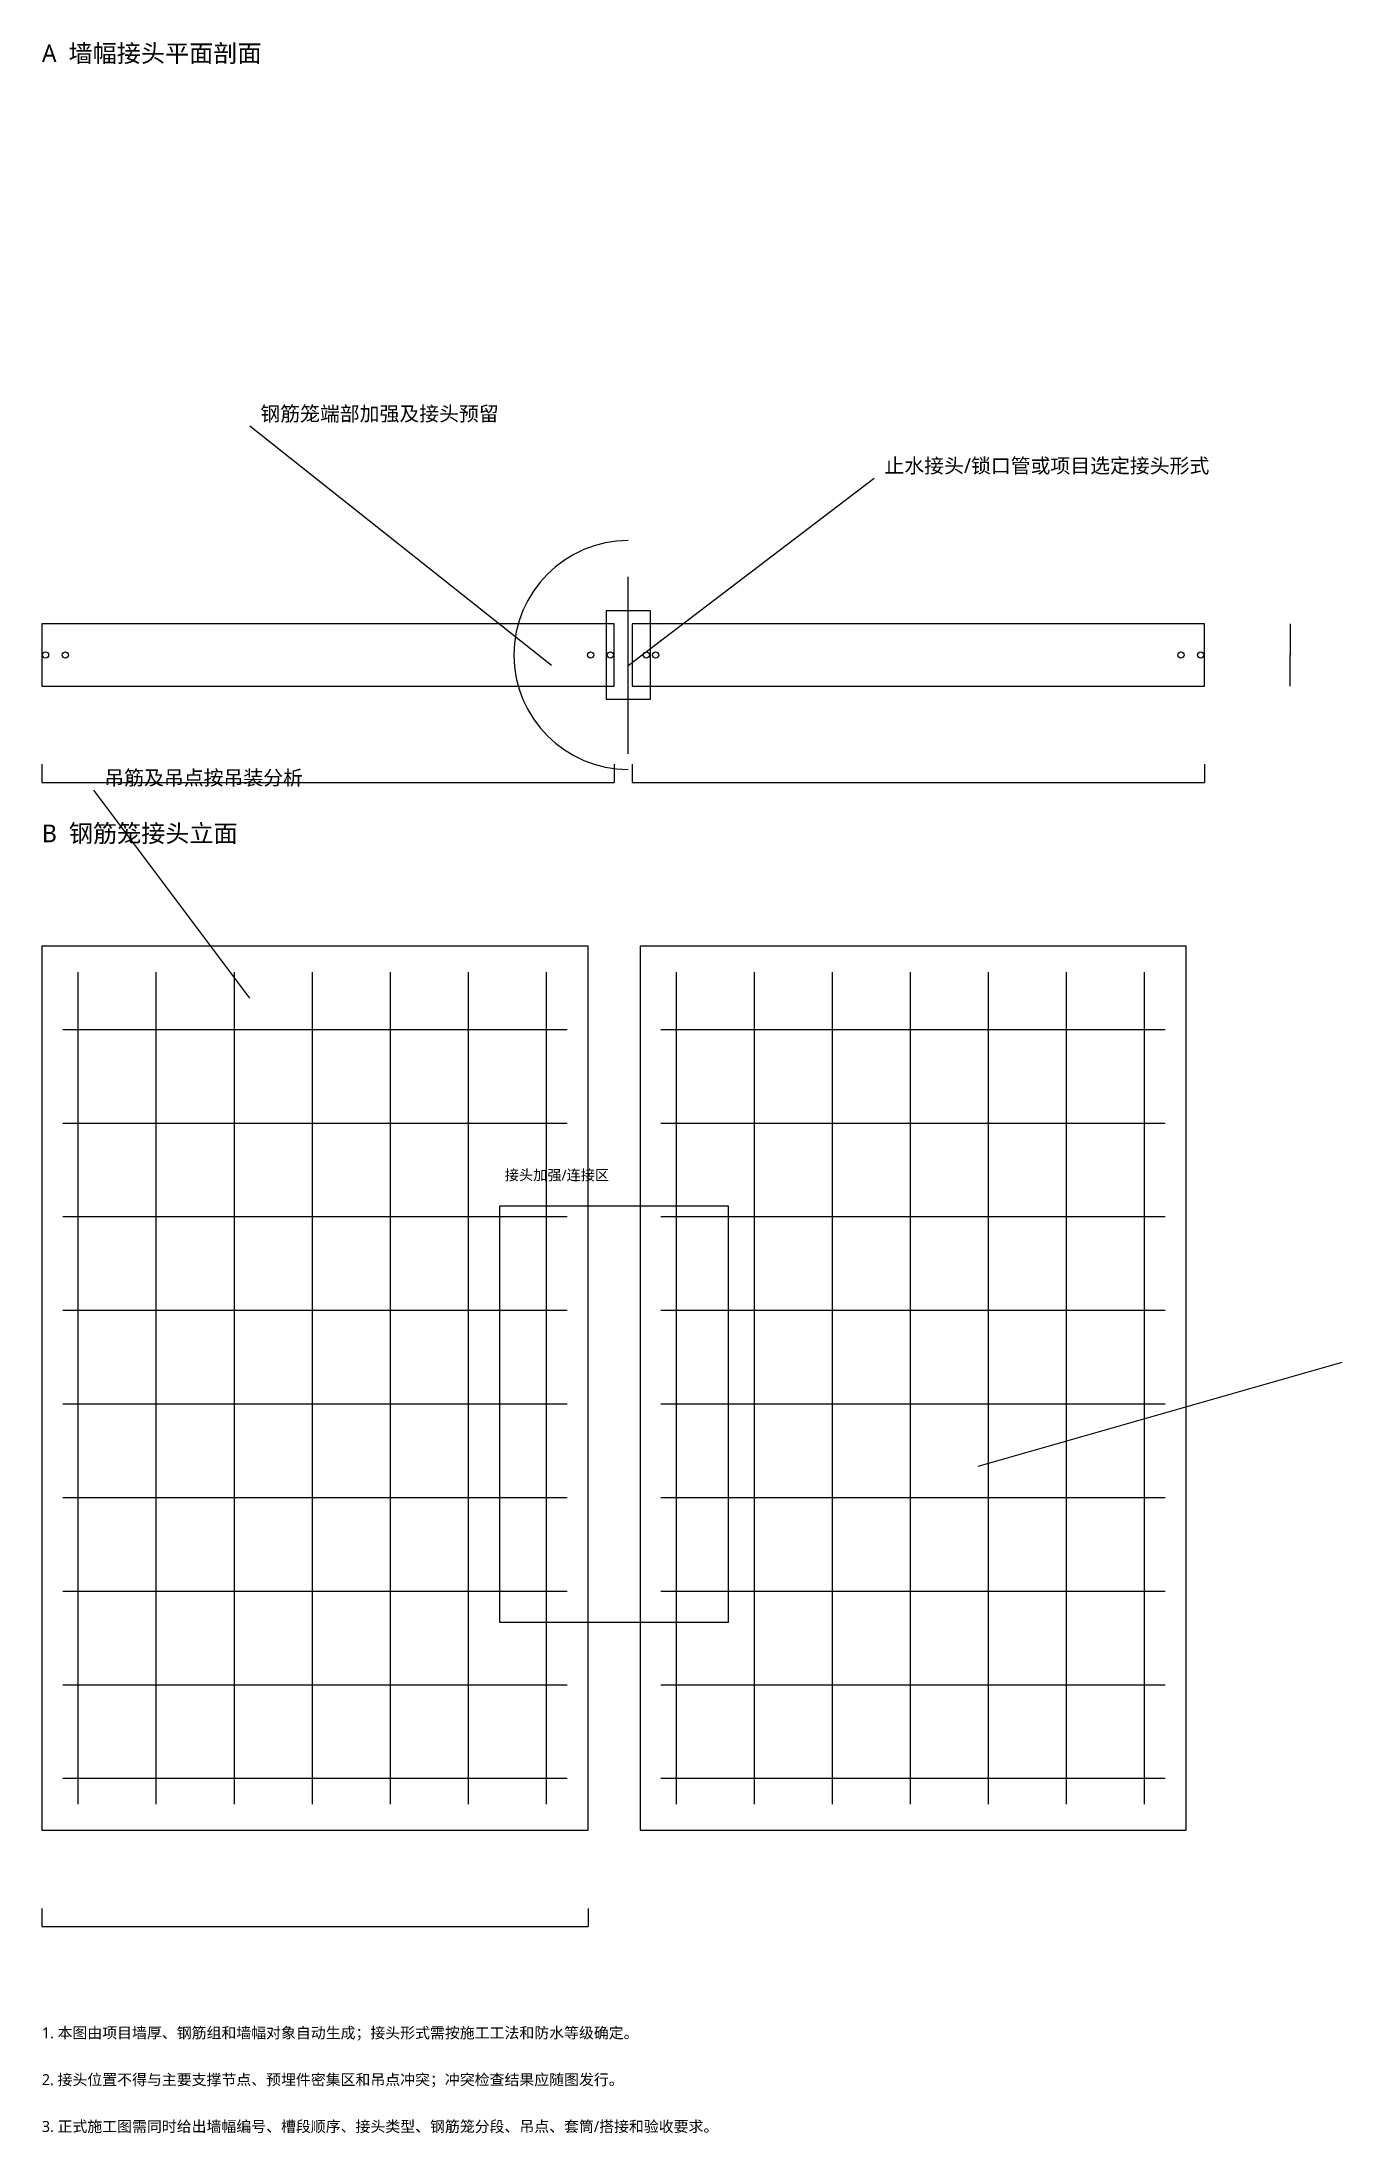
# Model space of a CAD drawing. Header units: millimetres. Extents: x -1 to 76000, y -17824 to 22391.
# Drawn here: x -1 to 25000, y -17824 to 22391 of the extents above; entities that cross this region are included whole.
import ezdxf

# ---------------------------------------------------------------- set-up
doc = ezdxf.new("R2010")
doc.units = ezdxf.units.MM
for name, color, linetype in [('PIT_CAGE', 3, 'CONTINUOUS'), ('PIT_CONCRETE', 4, 'CONTINUOUS'), ('PIT_CONNECTOR', 1, 'CONTINUOUS'), ('PIT_DIM', 5, 'CONTINUOUS'), ('PIT_HIGHLIGHT', 3, 'CONTINUOUS'), ('PIT_JOINT', 7, 'CONTINUOUS'), ('PIT_LEADER', 6, 'CONTINUOUS'), ('PIT_NOTE', 6, 'CONTINUOUS'), ('PIT_REBAR_DIST', 1, 'CONTINUOUS'), ('PIT_REBAR_MAIN', 7, 'CONTINUOUS'), ('PIT_TEXT', 7, 'CONTINUOUS'), ('PIT_TITLE', 5, 'CONTINUOUS'), ('PIT_WATERSTOP', 3, 'CONTINUOUS')]:
    doc.layers.add(name, color=color, linetype=linetype)
doc.styles.add('OpenSansCondensed-Light', font='OpenSansCondensed-Light.ttf')
doc.styles.add('PIT_CN', font='msyh.ttf')
doc.dimstyles.new('EZDXF', dxfattribs={"dimtxt": 0.25, "dimasz": 0.175, "dimexe": 0.375, "dimexo": 0.125, "dimgap": 0.1, "dimtad": 1, "dimlfac": 100, "dimzin": 12, "dimdsep": 46, "dimtxsty": 'OpenSansCondensed-Light', "dimblk": 'ARCHTICK', "dimcen": 2.5, "dimazin": 3, "dimtfac": 0.5, "dimtmove": 2, "dimatfit": 3})
doc.dimstyles.new('PIT_DIM', dxfattribs={"dimtxt": 3, "dimasz": 2.5, "dimexe": 1.5, "dimexo": 1, "dimgap": 1, "dimtad": 1, "dimdec": 0, "dimlfac": 100, "dimzin": 12, "dimdsep": 46, "dimtxsty": 'PIT_CN', "dimblk": 'ARCHTICK', "dimcen": 2.5, "dimazin": 3, "dimtfac": 0.5, "dimtmove": 2, "dimatfit": 3})

msp = doc.modelspace()

# ---------------------------------------------------------------- texts
at = {"layer": 'PIT_LEADER', "style": 'PIT_CN'}
for s, p in [('钢筋笼端部加强及接头预留', (4200, 15100)), ('止水接头/锁口管或项目选定接头形式', (16200, 14100)), ('吊筋及吊点按吊装分析', (1200, 8100))]:
    msp.add_text(s, height=280, dxfattribs=at).set_placement(p)
at = {"layer": 'PIT_NOTE', "style": 'PIT_CN'}
for s, p in [('1. 本图由项目墙厚、钢筋组和墙幅对象自动生成；接头形式需按施工工法和防水等级确定。', (0, -16000)), ('2. 接头位置不得与主要支撑节点、预埋件密集区和吊点冲突；冲突检查结果应随图发行。', (0, -16900)), ('3. 正式施工图需同时给出墙幅编号、槽段顺序、接头类型、钢筋笼分段、吊点、套筒/搭接和验收要求。', (0, -17800))]:
    msp.add_text(s, height=210, dxfattribs=at).set_placement(p)
at = {"layer": 'PIT_TEXT', "style": 'PIT_CN'}
msp.add_text('接头加强/连接区', height=200, dxfattribs=at).set_placement((8900, 500))
at = {"layer": 'PIT_TITLE', "style": 'PIT_CN'}
for s, p in [('A  墙幅接头平面剖面', (0, 22000)), ('B  钢筋笼接头立面', (0, 7000))]:
    msp.add_text(s, height=340, dxfattribs=at).set_placement(p)

# ---------------------------------------------------------------- blocks, each defined once
blk = doc.blocks.new('_ARCHTICK')
at = {"color": 0, "linetype": 'BYBLOCK', "const_width": 0.15}
blk.add_lwpolyline([(-0.5, -0.5), (0.5, 0.5)], dxfattribs=at)
blk = doc.blocks.new('*D1')
for p, q in [((0, 8499), (0, 8148.5)), ((11000, 8499), (11000, 8148.5)), ((0, 8150), (11000, 8150))]:
    blk.add_line(p, q)
at = {"layer": 'Defpoints'}
for p in [(0, 8500), (11000, 8500), (0, 8150)]:
    blk.add_point(p, dxfattribs=at)
at = {"layer": 'PIT_DIM', "xscale": 2.5, "yscale": 2.5, "rotation": 180}
blk.add_blockref('_ARCHTICK', (0, 8150), dxfattribs=at)
at = {"layer": 'PIT_DIM', "xscale": 2.5, "yscale": 2.5}
blk.add_blockref('_ARCHTICK', (11000, 8150), dxfattribs=at)
at = {"layer": 'PIT_DIM', "insert": (5500, 8152.5), "char_height": 3, "attachment_point": 5, "style": 'PIT_CN'}
blk.add_mtext('1100000', dxfattribs=at)
blk = doc.blocks.new('*D2')
for p, q in [((11350, 8499), (11350, 8148.5)), ((22350, 8499), (22350, 8148.5)), ((11350, 8150), (22350, 8150))]:
    blk.add_line(p, q)
at = {"layer": 'Defpoints'}
for p in [(11350, 8500), (22350, 8500), (11350, 8150)]:
    blk.add_point(p, dxfattribs=at)
at = {"layer": 'PIT_DIM', "xscale": 2.5, "yscale": 2.5, "rotation": 180}
blk.add_blockref('_ARCHTICK', (11350, 8150), dxfattribs=at)
at = {"layer": 'PIT_DIM', "xscale": 2.5, "yscale": 2.5}
blk.add_blockref('_ARCHTICK', (22350, 8150), dxfattribs=at)
at = {"layer": 'PIT_DIM', "insert": (16850, 8152.5), "char_height": 3, "attachment_point": 5, "style": 'PIT_CN'}
blk.add_mtext('1100000', dxfattribs=at)
blk = doc.blocks.new('*D3')
for p, q in [((24000, 11199), (24000, 10598.5)), ((24000, 10001), (24000, 10601.5)), ((24000, 10600), (24000, 10600))]:
    blk.add_line(p, q)
at = {"layer": 'Defpoints'}
for p in [(24000, 11200), (24000, 10600), (24000, 10000)]:
    blk.add_point(p, dxfattribs=at)
at = {"layer": 'PIT_DIM', "xscale": 2.5, "yscale": 2.5}
blk.add_blockref('_ARCHTICK', (24000, 10600), dxfattribs=at)
at = {"layer": 'PIT_DIM', "xscale": 2.5, "yscale": 2.5, "rotation": 180}
blk.add_blockref('_ARCHTICK', (24000, 10600), dxfattribs=at)
at = {"layer": 'PIT_DIM', "insert": (24000, 10604), "char_height": 3, "attachment_point": 5, "style": 'PIT_CN'}
blk.add_mtext('0', dxfattribs=at)
blk = doc.blocks.new('*D4')
for p, q in [((0, -13501), (0, -13851.5)), ((10500, -13501), (10500, -13851.5)), ((0, -13850), (10500, -13850))]:
    blk.add_line(p, q)
at = {"layer": 'Defpoints'}
for p in [(0, -13500), (10500, -13500), (0, -13850)]:
    blk.add_point(p, dxfattribs=at)
at = {"layer": 'PIT_DIM', "xscale": 2.5, "yscale": 2.5, "rotation": 180}
blk.add_blockref('_ARCHTICK', (0, -13850), dxfattribs=at)
at = {"layer": 'PIT_DIM', "xscale": 2.5, "yscale": 2.5}
blk.add_blockref('_ARCHTICK', (10500, -13850), dxfattribs=at)
at = {"layer": 'PIT_DIM', "insert": (5250, -13847.5), "char_height": 3, "attachment_point": 5, "style": 'PIT_CN'}
blk.add_mtext('1050000', dxfattribs=at)

# ---------------------------------------------------------------- dimensions: what is measured, and where the dimension line sits
at = {"layer": 'PIT_DIM'}
for base, p1, p2, text, picture, middle in [((24000, 10600), (24000, 10000), (24000, 11200), '墙厚 1200mm', '*D3', (24000, 10604)), ((0, 8150), (0, 8500), (11000, 8500), '一期槽段', '*D1', (5500, 8152.5)), ((11350, 8150), (11350, 8500), (22350, 8500), '二期槽段', '*D2', (16850, 8152.5)), ((0, -13850), (0, -13500), (10500, -13500), '一期笼宽/墙幅尺寸见分幅表', '*D4', (5250, -13847.5))]:
    dim = msp.add_linear_dim(base=base, p1=p1, p2=p2, text=text, dimstyle='PIT_DIM', dxfattribs=at)
    dim.commit()
    dim.dimension.update_dxf_attribs({"geometry": picture, "text_midpoint": middle})

# ---------------------------------------------------------------- linework, layer by layer
at = {"layer": 'PIT_CAGE'}
for points in [[(0, -12000), (10500, -12000), (10500, 5000), (0, 5000)], [(11500, -12000), (22000, -12000), (22000, 5000), (11500, 5000)]]:
    msp.add_lwpolyline(points, close=True, dxfattribs=at)
at = {"layer": 'PIT_CONCRETE'}
for points in [[(0, 10000), (11000, 10000), (11000, 11200), (0, 11200)], [(11350, 10000), (22350, 10000), (22350, 11200), (11350, 11200)]]:
    msp.add_lwpolyline(points, close=True, dxfattribs=at)
at = {"layer": 'PIT_CONNECTOR'}
msp.add_arc((11275, 10600), 2200, 90, 270, dxfattribs=at)
at = {"layer": 'PIT_HIGHLIGHT'}
msp.add_lwpolyline([(8800, -8000), (13200, -8000), (13200, 0), (8800, 0)], close=True, dxfattribs=at)
at = {"layer": 'PIT_JOINT'}
msp.add_lwpolyline([(10850, 9750), (11700, 9750), (11700, 11450), (10850, 11450)], close=True, dxfattribs=at)
at = {"layer": 'PIT_REBAR_DIST'}
for p, q in [((400, 3400), (10100, 3400)), ((11900, 3400), (21600, 3400)), ((400, 1600), (10100, 1600)), ((11900, 1600), (21600, 1600)), ((400, -200), (10100, -200)), ((11900, -200), (21600, -200)), ((400, -2000), (10100, -2000)), ((11900, -2000), (21600, -2000)), ((400, -3800), (10100, -3800)), ((11900, -3800), (21600, -3800)), ((400, -5600), (10100, -5600)), ((11900, -5600), (21600, -5600)), ((400, -7400), (10100, -7400)), ((11900, -7400), (21600, -7400)), ((400, -9200), (10100, -9200)), ((11900, -9200), (21600, -9200)), ((400, -11000), (10100, -11000)), ((11900, -11000), (21600, -11000))]:
    msp.add_line(p, q, dxfattribs=at)
at = {"layer": 'PIT_REBAR_MAIN'}
for p, q in [((700, -11500), (700, 4500)), ((2200, -11500), (2200, 4500)), ((3700, -11500), (3700, 4500)), ((5200, -11500), (5200, 4500)), ((6700, -11500), (6700, 4500)), ((8200, -11500), (8200, 4500)), ((9700, -11500), (9700, 4500)), ((12200, -11500), (12200, 4500)), ((13700, -11500), (13700, 4500)), ((15200, -11500), (15200, 4500)), ((16700, -11500), (16700, 4500)), ((18200, -11500), (18200, 4500)), ((19700, -11500), (19700, 4500)), ((21200, -11500), (21200, 4500))]:
    msp.add_line(p, q, dxfattribs=at)
for centre in [(70, 10600), (450, 10600), (10550, 10600), (10930, 10600), (11620, 10600), (11800, 10600), (21900, 10600), (22280, 10600)]:
    msp.add_circle(centre, 60, dxfattribs=at)
at = {"layer": 'PIT_WATERSTOP'}
msp.add_line((11275, 8700), (11275, 12100), dxfattribs=at)

msp.set_redraw_order([(e.dxf.handle, doc.entitydb.next_handle()) for e in msp.query("TEXT MTEXT ATTDEF DIMENSION ARC_DIMENSION")])  # texts and dimensions are drawn at this point

# ---------------------------------------------------------------- leaders
at = {"layer": 'PIT_LEADER'}
for points in [[(9800, 10400), (4000, 15000)], [(11275, 10400), (16000, 14000)], [(4000, 4000), (1000, 8000)], [(18000, -5000), (25000, -3000)]]:
    msp.add_leader(points, dimstyle='EZDXF', dxfattribs=at)

doc.saveas('drawing.dxf')
